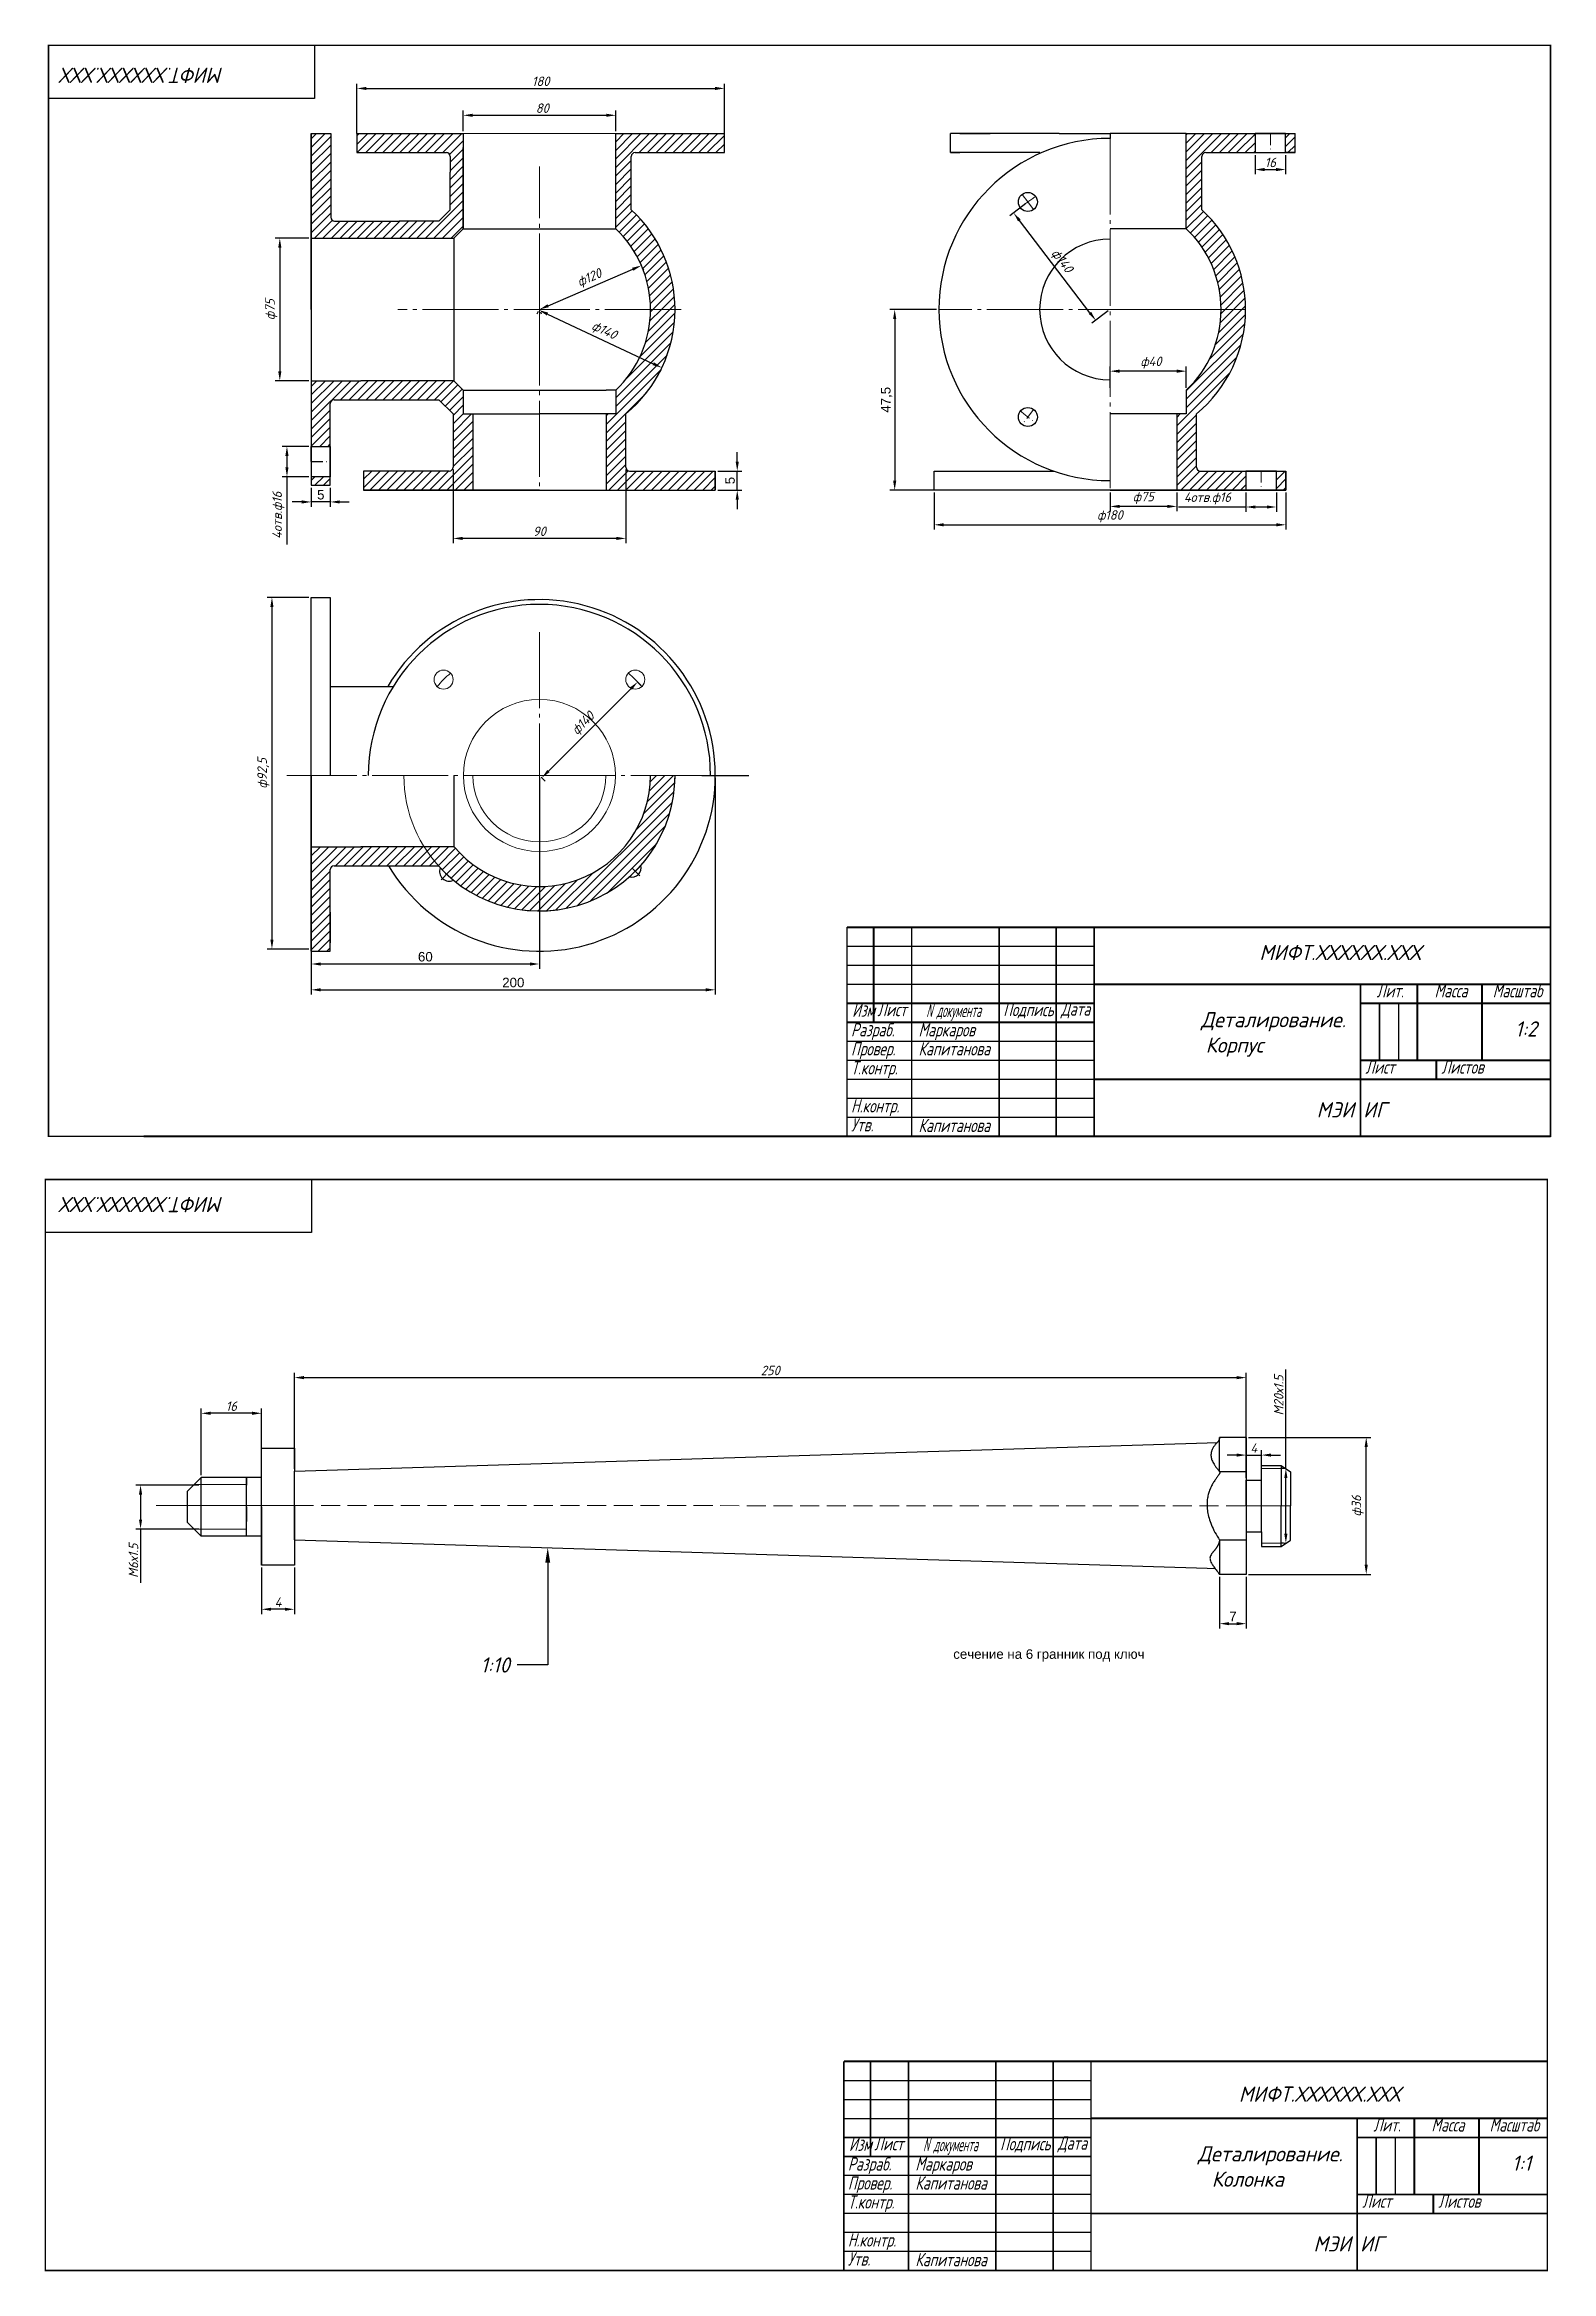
# Model space of a CAD drawing. Header units: millimetres. Extents: x 0 to 5546, y 0 to 4029.
# Drawn here: x 2860 to 3256, y 3384 to 3970 of the extents above; entities that cross this region are included whole.
import ezdxf
from ezdxf import colors
from ezdxf.entities.mleader import LeaderData, LeaderLine
from ezdxf.enums import TextEntityAlignment as Align
from ezdxf.math import Vec2, Vec3

# ---------------------------------------------------------------- set-up
doc = ezdxf.new("R2010")
doc.units = ezdxf.units.MM
for name, pattern in [('482 Границы районов', [5, 3, -1, 0, -1]), ('DASHDOT_axis', [24, 20, -1.5, 1, -1.5]), ('DASHED', [7, 5, -2, 0])]:
    doc.linetypes.add(name, pattern=pattern)
doc.layers.add('FORMAT', color=7, linetype='Continuous')
doc.layers.add('штриховка', color=7, linetype='Continuous')
doc.styles.add('GOST-2.304_Type-B_italic', font='GOST Common Italic.ttf')
doc.styles.add('simplex', font='simplex.shx', dxfattribs={"width": 0.7, "oblique": 15})
doc.styles.get("Standard").update_dxf_attribs({"font": 'arial.ttf'})
doc.dimstyles.new('ISO-25', dxfattribs={"dimtxt": 2.5, "dimasz": 2.5, "dimexe": 1.25, "dimexo": 0.625, "dimtad": 1, "dimtxsty": 'Standard', "dimcen": 2.5, "dimadec": 0, "dimazin": 0, "dimtfac": 1, "dimtmove": 0, "dimatfit": 3, "dimfxl": 1, "dimarcsym": 0})
pattern_1 = [(45, (1936.5493, 1941.3228), (-1.122532, 1.122532), [])]

msp = doc.modelspace()

# ---------------------------------------------------------------- texts
at = {"layer": 'FORMAT', "style": 'simplex', "oblique": 15}
for s, width, p in [('Лит.', 0.7, (3213.506, 3719.026)), ('Масса', 0.7, (3229.506, 3719.026)), ('Масштаб', 0.7, (3247.006, 3719.026)), ('N документа', 0.5, (3098.695, 3713.828)), ('Подпись', 0.7, (3118.387, 3714.078)), ('Дата', 0.7, (3130.78, 3714.226)), ('Лит.', 0.7, (3212.675, 3420.707)), ('Масса', 0.7, (3228.675, 3420.707)), ('Масштаб', 0.7, (3246.175, 3420.707)), ('N документа', 0.5, (3097.864, 3415.509)), ('Подпись', 0.7, (3117.556, 3415.759)), ('Дата', 0.7, (3129.949, 3415.907))]:
    msp.add_text(s, height=3.5, dxfattribs=dict(at, width=width)).set_placement(p, align=Align.CENTER)
at = {"layer": 'FORMAT', "style": 'simplex', "oblique": 15, "width": 0.7}
for s, p in [('Изм', (3072.021, 3713.916)), ('Лист', (3078.653, 3714.078)), ('Разраб.', (3071.727, 3708.755)), ('Маркаров', (3089.473, 3708.755)), ('Провер.', (3071.727, 3703.755)), ('Т.контр.', (3071.727, 3698.755)), ('Капитанова', (3089.473, 3703.755)), ('Лист', (3206.994, 3698.961)), ('Листов', (3226.994, 3698.961)), ('Н.контр.', (3071.727, 3688.755)), ('Утв.', (3071.727, 3683.755)), ('Капитанова', (3089.473, 3683.593)), ('Изм', (3071.19, 3415.598)), ('Лист', (3077.822, 3415.759)), ('Разраб.', (3070.896, 3410.436)), ('Маркаров', (3088.642, 3410.436)), ('Провер.', (3070.896, 3405.436)), ('Т.контр.', (3070.896, 3400.436)), ('Капитанова', (3088.642, 3405.436)), ('Лист', (3206.163, 3400.643)), ('Листов', (3226.163, 3400.643)), ('Н.контр.', (3070.896, 3390.436)), ('Утв.', (3070.896, 3385.436)), ('Капитанова', (3088.642, 3385.274))]:
    msp.add_text(s, height=3.5, dxfattribs=at).set_placement(p)
at = {"layer": 'FORMAT', "linetype": 'DASHDOT_axis', "char_height": 2.5, "attachment_point": 1, "rotation": 180, "style": 'GOST-2.304_Type-B_italic'}
for insert in [(2937.078, 3959.572), (2937.065, 3662.535)]:
    msp.add_mtext_dynamic_manual_height_columns('            {\\H1.6x;     МИФТ.ХХХХХХ.ХХХ                                                                                        }', width=70, gutter_width=12.5, heights=[0], dxfattribs=dict(at, insert=insert))
at = {"layer": 'FORMAT', "linetype": 'DASHDOT_axis', "char_height": 2.5, "attachment_point": 1, "style": 'GOST-2.304_Type-B_italic'}
for s, width, insert in [('            {\\H1.6x;     МИФТ.ХХХХХХ.ХХХ                                                                                        }', 70, (3148.767, 3732.825)), ('            {\\H1.6x;    Деталирование. \\P            Корпус                                                                                             }', 70, (3135.853, 3715.17)), ('   {\\H1.6x;  1:2}', 18, (3236.94, 3712.724)), ('                    \\P           {\\H1.6x;            МЭИ ИГ}', 50, (3194.171, 3695.642)), ('            {\\H1.6x;     МИФТ.ХХХХХХ.ХХХ                                                                                        }', 70, (3143.368, 3432.547)), ('            {\\H1.6x;    Деталирование. \\P             Колонка                                                                                           }', 70, (3135.022, 3416.852)), ('   {\\H1.6x;  1:1}', 18, (3236.109, 3414.405)), ('                    \\P           {\\H1.6x;            МЭИ ИГ}', 50, (3193.339, 3397.324))]:
    msp.add_mtext_dynamic_manual_height_columns(s, width=width, gutter_width=12.5, heights=[0], dxfattribs=dict(at, insert=insert))
at = {"layer": 'штриховка', "linetype": 'ByBlock', "lineweight": -2, "insert": (3098.604, 3547.55), "char_height": 2.5, "attachment_point": 1}
msp.add_mtext_dynamic_manual_height_columns('сечение на 6 гранник под ключ', width=92.48747, gutter_width=12.5, heights=[0], dxfattribs=at)

# ---------------------------------------------------------------- blocks, each defined once
blk = doc.blocks.new('*D3')
at = {"color": 0, "linetype": 'ByBlock', "lineweight": -2, "transparency": 16777216}
for p, q in [((2927.28, 3849.35), (2924.78, 3849.35)), ((2929.78, 3853.1), (2929.78, 3848.1)), ((2934.78, 3849.35), (2929.78, 3849.35)), ((2934.78, 3853.1), (2934.78, 3848.1)), ((2937.28, 3849.35), (2939.78, 3849.35))]:
    blk.add_line(p, q, dxfattribs=at)
at = {"color": 0, "linetype": 'ByBlock', "lineweight": 30, "transparency": 16777216}
for points in [[(2927.28, 3849.77), (2927.28, 3848.93), (2929.78, 3849.35)], [(2937.28, 3849.77), (2937.28, 3848.93), (2934.78, 3849.35)]]:
    blk.add_solid(points, dxfattribs=at)
at = {"layer": 'Defpoints', "color": 0, "linetype": 'ByBlock', "lineweight": 30}
for p in [(2929.78, 3853.72), (2929.78, 3849.35), (2934.78, 3853.72)]:
    blk.add_point(p, dxfattribs=at)
at = {"color": 0, "linetype": 'ByBlock', "lineweight": 0, "transparency": 16777216, "insert": (2932.28, 3851.24), "char_height": 2.5, "attachment_point": 5}
blk.add_mtext('5', dxfattribs=at)
blk = doc.blocks.new('*D4')
at = {"color": 0, "linetype": 'ByBlock', "lineweight": -2, "transparency": 16777216}
for p, q in [((2929.16, 3863.97), (2922.14, 3863.97)), ((2923.39, 3861.47), (2923.39, 3858.47)), ((2929.16, 3855.97), (2922.14, 3855.97)), ((2923.39, 3855.97), (2923.39, 3838.19))]:
    blk.add_line(p, q, dxfattribs=at)
at = {"color": 0, "linetype": 'ByBlock', "lineweight": 30, "transparency": 16777216}
for points in [[(2922.97, 3861.47), (2923.8, 3861.47), (2923.39, 3863.97)], [(2922.97, 3858.47), (2923.8, 3858.47), (2923.39, 3855.97)]]:
    blk.add_solid(points, dxfattribs=at)
at = {"layer": 'Defpoints', "color": 0, "linetype": 'ByBlock', "lineweight": 30}
for p in [(2929.78, 3863.97), (2923.39, 3855.97), (2929.78, 3855.97)]:
    blk.add_point(p, dxfattribs=at)
at = {"color": 0, "linetype": 'ByBlock', "lineweight": 0, "transparency": 16777216, "insert": (2921.14, 3845.83), "char_height": 2.5, "width": 13.3791, "attachment_point": 5, "rotation": 90, "style": 'GOST-2.304_Type-B_italic'}
blk.add_mtext('4отв.ф16  ', dxfattribs=at)
blk = doc.blocks.new('*D5')
at = {"color": 0, "linetype": 'ByBlock', "lineweight": -2, "transparency": 16777216}
for p, q in [((2929.16, 3918.72), (2920.26, 3918.72)), ((2921.51, 3916.22), (2921.51, 3883.72)), ((2929.16, 3881.22), (2920.26, 3881.22))]:
    blk.add_line(p, q, dxfattribs=at)
at = {"color": 0, "linetype": 'ByBlock', "lineweight": 30, "transparency": 16777216}
for points in [[(2921.09, 3916.22), (2921.93, 3916.22), (2921.51, 3918.72)], [(2921.09, 3883.72), (2921.93, 3883.72), (2921.51, 3881.22)]]:
    blk.add_solid(points, dxfattribs=at)
at = {"layer": 'Defpoints', "color": 0, "linetype": 'ByBlock', "lineweight": 30}
for p in [(2929.78, 3918.72), (2921.51, 3881.22), (2929.78, 3881.22)]:
    blk.add_point(p, dxfattribs=at)
at = {"color": 0, "linetype": 'ByBlock', "lineweight": 0, "transparency": 16777216, "insert": (2919.26, 3899.97), "char_height": 2.5, "attachment_point": 5, "rotation": 90, "style": 'GOST-2.304_Type-B_italic'}
blk.add_mtext('ф75', dxfattribs=at)
blk = doc.blocks.new('*D6')
at = {"color": 0, "linetype": 'ByBlock', "lineweight": -2, "transparency": 16777216}
for p, q in [((3041.8, 3859.97), (3041.8, 3862.47)), ((3036.66, 3857.47), (3043.05, 3857.47)), ((3041.8, 3852.47), (3041.8, 3857.47)), ((3036.66, 3852.47), (3043.05, 3852.47)), ((3041.8, 3849.97), (3041.8, 3847.47))]:
    blk.add_line(p, q, dxfattribs=at)
at = {"color": 0, "linetype": 'ByBlock', "lineweight": 30, "transparency": 16777216}
for points in [[(3041.39, 3859.97), (3042.22, 3859.97), (3041.8, 3857.47)], [(3041.39, 3849.97), (3042.22, 3849.97), (3041.8, 3852.47)]]:
    blk.add_solid(points, dxfattribs=at)
at = {"layer": 'Defpoints', "color": 0, "linetype": 'ByBlock', "lineweight": 30}
for p in [(3036.03, 3857.47), (3041.8, 3857.47), (3036.03, 3852.47)]:
    blk.add_point(p, dxfattribs=at)
at = {"color": 0, "linetype": 'ByBlock', "lineweight": 0, "transparency": 16777216, "insert": (3039.91, 3854.97), "char_height": 2.5, "attachment_point": 5, "rotation": 90}
blk.add_mtext('5', dxfattribs=at)
blk = doc.blocks.new('*D7')
at = {"color": 0, "linetype": 'ByBlock', "lineweight": -2, "transparency": 16777216}
for p, q in [((3093.58, 3851.85), (3093.58, 3842.09)), ((3186.08, 3851.85), (3186.08, 3842.09)), ((3096.08, 3843.34), (3183.58, 3843.34))]:
    blk.add_line(p, q, dxfattribs=at)
at = {"color": 0, "linetype": 'ByBlock', "lineweight": 30, "transparency": 16777216}
for points in [[(3096.08, 3843.75), (3096.08, 3842.92), (3093.58, 3843.34)], [(3183.58, 3843.75), (3183.58, 3842.92), (3186.08, 3843.34)]]:
    blk.add_solid(points, dxfattribs=at)
at = {"layer": 'Defpoints', "color": 0, "linetype": 'ByBlock', "lineweight": 30}
for p in [(3093.58, 3852.47), (3186.08, 3852.47), (3186.08, 3843.34)]:
    blk.add_point(p, dxfattribs=at)
at = {"color": 0, "linetype": 'ByBlock', "lineweight": 0, "transparency": 16777216, "insert": (3139.83, 3845.59), "char_height": 2.5, "attachment_point": 5, "style": 'GOST-2.304_Type-B_italic'}
blk.add_mtext('ф180', dxfattribs=at)
blk = doc.blocks.new('*D8')
at = {"color": 0, "linetype": 'ByBlock', "lineweight": -2, "transparency": 16777216}
for p, q in [((3139.83, 3851.85), (3139.83, 3846.92)), ((3157.39, 3851.85), (3157.39, 3846.92)), ((3154.89, 3848.17), (3142.33, 3848.17))]:
    blk.add_line(p, q, dxfattribs=at)
at = {"color": 0, "linetype": 'ByBlock', "lineweight": 30, "transparency": 16777216}
for points in [[(3142.33, 3848.59), (3142.33, 3847.76), (3139.83, 3848.17)], [(3154.89, 3848.59), (3154.89, 3847.76), (3157.39, 3848.17)]]:
    blk.add_solid(points, dxfattribs=at)
at = {"layer": 'Defpoints', "color": 0, "linetype": 'ByBlock', "lineweight": 30}
for p in [(3139.83, 3852.47), (3157.39, 3852.47), (3139.83, 3848.17)]:
    blk.add_point(p, dxfattribs=at)
at = {"color": 0, "linetype": 'ByBlock', "lineweight": 0, "transparency": 16777216, "insert": (3148.61, 3850.42), "char_height": 2.5, "attachment_point": 5, "style": 'GOST-2.304_Type-B_italic'}
blk.add_mtext('ф75', dxfattribs=at)
blk = doc.blocks.new('*D9')
at = {"color": 0, "linetype": 'ByBlock', "lineweight": -2, "transparency": 16777216}
for p, q in [((3175.58, 3851.85), (3175.58, 3846.77)), ((3183.58, 3851.85), (3183.58, 3846.77)), ((3175.58, 3848.02), (3157.8, 3848.02)), ((3181.08, 3848.02), (3178.08, 3848.02))]:
    blk.add_line(p, q, dxfattribs=at)
at = {"color": 0, "linetype": 'ByBlock', "lineweight": 30, "transparency": 16777216}
for points in [[(3178.08, 3848.43), (3178.08, 3847.6), (3175.58, 3848.02)], [(3181.08, 3848.43), (3181.08, 3847.6), (3183.58, 3848.02)]]:
    blk.add_solid(points, dxfattribs=at)
at = {"layer": 'Defpoints', "color": 0, "linetype": 'ByBlock', "lineweight": 30}
for p in [(3175.58, 3852.47), (3183.58, 3852.47), (3175.58, 3848.02)]:
    blk.add_point(p, dxfattribs=at)
at = {"color": 0, "linetype": 'ByBlock', "lineweight": 0, "transparency": 16777216, "insert": (3165.44, 3850.27), "char_height": 2.5, "attachment_point": 5, "style": 'GOST-2.304_Type-B_italic'}
blk.add_mtext('4отв.ф16   ', dxfattribs=at)
blk = doc.blocks.new('*D10')
at = {"color": 0, "linetype": 'ByBlock', "lineweight": -2, "transparency": 16777216}
for p, q in [((3094.21, 3899.97), (3081.96, 3899.97)), ((3083.21, 3897.47), (3083.21, 3854.97)), ((3094.21, 3852.47), (3081.96, 3852.47))]:
    blk.add_line(p, q, dxfattribs=at)
at = {"color": 0, "linetype": 'ByBlock', "lineweight": 30, "transparency": 16777216}
for points in [[(3082.79, 3897.47), (3083.63, 3897.47), (3083.21, 3899.97)], [(3082.79, 3854.97), (3083.63, 3854.97), (3083.21, 3852.47)]]:
    blk.add_solid(points, dxfattribs=at)
at = {"layer": 'Defpoints', "color": 0, "linetype": 'ByBlock', "lineweight": 30}
for p in [(3094.83, 3899.97), (3083.21, 3852.47), (3094.83, 3852.47)]:
    blk.add_point(p, dxfattribs=at)
at = {"color": 0, "linetype": 'ByBlock', "lineweight": 0, "transparency": 16777216, "insert": (3081.09, 3876.22), "char_height": 2.5, "attachment_point": 5, "rotation": 90}
blk.add_mtext('47,5', dxfattribs=at)
blk = doc.blocks.new('*D11')
at = {"color": 0, "linetype": 'ByBlock', "lineweight": -2, "transparency": 16777216}
for p, q in [((2929.16, 3824.24), (2918.19, 3824.24)), ((2919.44, 3821.74), (2919.44, 3734.24)), ((2929.16, 3731.74), (2918.19, 3731.74))]:
    blk.add_line(p, q, dxfattribs=at)
at = {"color": 0, "linetype": 'ByBlock', "lineweight": 30, "transparency": 16777216}
for points in [[(2919.02, 3821.74), (2919.85, 3821.74), (2919.44, 3824.24)], [(2919.02, 3734.24), (2919.85, 3734.24), (2919.44, 3731.74)]]:
    blk.add_solid(points, dxfattribs=at)
at = {"layer": 'Defpoints', "color": 0, "linetype": 'ByBlock', "lineweight": 30}
for p in [(2929.78, 3824.24), (2919.44, 3731.74), (2929.78, 3731.74)]:
    blk.add_point(p, dxfattribs=at)
at = {"color": 0, "linetype": 'ByBlock', "lineweight": 0, "transparency": 16777216, "insert": (2917.19, 3777.99), "char_height": 2.5, "attachment_point": 5, "rotation": 90, "style": 'GOST-2.304_Type-B_italic'}
blk.add_mtext('ф92,5', dxfattribs=at)
blk = doc.blocks.new('*D12')
at = {"color": 0, "linetype": 'ByBlock', "lineweight": -2, "transparency": 16777216}
for p, q in [((2929.78, 3776.78), (2929.78, 3719.77)), ((3036.03, 3776.78), (3036.03, 3719.77)), ((2932.28, 3721.02), (3033.53, 3721.02))]:
    blk.add_line(p, q, dxfattribs=at)
at = {"color": 0, "linetype": 'ByBlock', "lineweight": 30, "transparency": 16777216}
for points in [[(2932.28, 3721.44), (2932.28, 3720.61), (2929.78, 3721.02)], [(3033.53, 3721.44), (3033.53, 3720.61), (3036.03, 3721.02)]]:
    blk.add_solid(points, dxfattribs=at)
at = {"layer": 'Defpoints', "color": 0, "linetype": 'ByBlock', "lineweight": 30}
for p in [(2929.78, 3777.41), (3036.03, 3777.41), (3036.03, 3721.02)]:
    blk.add_point(p, dxfattribs=at)
at = {"color": 0, "linetype": 'ByBlock', "lineweight": 0, "transparency": 16777216, "insert": (2982.91, 3722.92), "char_height": 2.5, "attachment_point": 5}
blk.add_mtext('200', dxfattribs=at)
blk = doc.blocks.new('*D13')
at = {"color": 0, "linetype": 'ByBlock', "lineweight": -2, "transparency": 16777216}
for p, q in [((2929.78, 3776.78), (2929.78, 3726.56)), ((2989.78, 3776.78), (2989.78, 3726.56)), ((2987.28, 3727.81), (2932.28, 3727.81))]:
    blk.add_line(p, q, dxfattribs=at)
at = {"color": 0, "linetype": 'ByBlock', "lineweight": 30, "transparency": 16777216}
for points in [[(2932.28, 3728.23), (2932.28, 3727.39), (2929.78, 3727.81)], [(2987.28, 3728.23), (2987.28, 3727.39), (2989.78, 3727.81)]]:
    blk.add_solid(points, dxfattribs=at)
at = {"layer": 'Defpoints', "color": 0, "linetype": 'ByBlock', "lineweight": 30}
for p in [(2929.78, 3777.41), (2989.78, 3777.41), (2929.78, 3727.81)]:
    blk.add_point(p, dxfattribs=at)
at = {"color": 0, "linetype": 'ByBlock', "lineweight": 0, "transparency": 16777216, "insert": (2959.78, 3729.71), "char_height": 2.5, "attachment_point": 5}
blk.add_mtext('60', dxfattribs=at)
blk = doc.blocks.new('*D14')
at = {"color": 0, "linetype": 'ByBlock', "lineweight": -2, "transparency": 16777216}
for p, q in [((2925.34, 3595.01), (2925.34, 3620.26)), ((3175.65, 3595.01), (3175.65, 3620.26)), ((2927.84, 3619.01), (3173.15, 3619.01))]:
    blk.add_line(p, q, dxfattribs=at)
for points in [[(2927.84, 3619.43), (2927.84, 3618.59), (2925.34, 3619.01)], [(3173.15, 3619.43), (3173.15, 3618.59), (3175.65, 3619.01)]]:
    blk.add_solid(points, dxfattribs=at)
at = {"layer": 'Defpoints', "color": 0, "linetype": 'ByBlock', "lineweight": -2}
for p in [(3175.65, 3619.01), (2925.34, 3594.39), (3175.65, 3594.39)]:
    blk.add_point(p, dxfattribs=at)
at = {"color": 0, "linetype": 'ByBlock', "lineweight": 0, "transparency": 16777216, "insert": (3050.5, 3620.89), "char_height": 2.5, "attachment_point": 5, "style": 'GOST-2.304_Type-B_italic'}
blk.add_mtext('250 ', dxfattribs=at)
blk = doc.blocks.new('*D15')
at = {"color": 0, "linetype": 'ByBlock', "lineweight": -2, "transparency": 16777216}
for p, q in [((3176.27, 3603.27), (3208.46, 3603.27)), ((3207.21, 3569.77), (3207.21, 3600.77)), ((3176.27, 3567.27), (3208.46, 3567.27))]:
    blk.add_line(p, q, dxfattribs=at)
for points in [[(3206.79, 3600.77), (3207.63, 3600.77), (3207.21, 3603.27)], [(3206.79, 3569.77), (3207.63, 3569.77), (3207.21, 3567.27)]]:
    blk.add_solid(points, dxfattribs=at)
at = {"layer": 'Defpoints', "color": 0, "linetype": 'ByBlock', "lineweight": -2}
for p in [(3175.65, 3603.27), (3207.21, 3603.27), (3175.65, 3567.27)]:
    blk.add_point(p, dxfattribs=at)
at = {"color": 0, "linetype": 'ByBlock', "lineweight": 0, "transparency": 16777216, "insert": (3204.96, 3585.27), "char_height": 2.5, "attachment_point": 5, "rotation": 90, "style": 'GOST-2.304_Type-B_italic'}
blk.add_mtext('ф36', dxfattribs=at)
blk = doc.blocks.new('*D16')
at = {"color": 0, "linetype": 'DASHDOT_axis', "lineweight": -2, "transparency": 16777216}
for p, q in [((3168.65, 3566.64), (3168.65, 3553.04)), ((3175.65, 3566.64), (3175.65, 3553.04)), ((3171.15, 3554.29), (3173.15, 3554.29))]:
    blk.add_line(p, q, dxfattribs=at)
for points in [[(3171.15, 3554.71), (3171.15, 3553.88), (3168.65, 3554.29)], [(3173.15, 3554.71), (3173.15, 3553.88), (3175.65, 3554.29)]]:
    blk.add_solid(points, dxfattribs=at)
at = {"layer": 'Defpoints', "color": 0, "linetype": 'DASHDOT_axis', "lineweight": -2}
for p in [(3168.65, 3567.27), (3175.65, 3567.27), (3175.65, 3554.29)]:
    blk.add_point(p, dxfattribs=at)
at = {"color": 0, "linetype": 'DASHDOT_axis', "lineweight": 0, "transparency": 16777216, "insert": (3172.15, 3556.17), "char_height": 2.5, "attachment_point": 5}
blk.add_mtext('7', dxfattribs=at)
blk = doc.blocks.new('*D20')
at = {"color": 0, "linetype": 'ByBlock', "lineweight": -2, "transparency": 16777216}
for p, q in [((2969.73, 3946.85), (2969.73, 3952.3)), ((2972.23, 3951.05), (3007.34, 3951.05)), ((3009.84, 3946.85), (3009.84, 3952.3))]:
    blk.add_line(p, q, dxfattribs=at)
at = {"color": 0, "linetype": 'ByBlock', "lineweight": 30, "transparency": 16777216}
for points in [[(2972.23, 3951.47), (2972.23, 3950.64), (2969.73, 3951.05)], [(3007.34, 3951.47), (3007.34, 3950.64), (3009.84, 3951.05)]]:
    blk.add_solid(points, dxfattribs=at)
at = {"layer": 'Defpoints', "color": 0, "linetype": 'ByBlock', "lineweight": 30}
for p in [(3009.84, 3951.05), (2969.73, 3946.22), (3009.84, 3946.22)]:
    blk.add_point(p, dxfattribs=at)
at = {"color": 0, "linetype": 'ByBlock', "lineweight": 0, "transparency": 16777216, "insert": (2989.78, 3952.93), "char_height": 2.5, "width": 7.3163, "attachment_point": 5, "style": 'GOST-2.304_Type-B_italic'}
blk.add_mtext(' 80', dxfattribs=at)
blk = doc.blocks.new('*D21')
at = {"color": 0, "linetype": 'ByBlock', "lineweight": -2, "transparency": 16777216}
for p, q in [((2941.8, 3946.3), (2941.8, 3959.37)), ((2944.3, 3958.12), (3035.95, 3958.12)), ((3038.45, 3946.3), (3038.45, 3959.37))]:
    blk.add_line(p, q, dxfattribs=at)
at = {"color": 0, "linetype": 'ByBlock', "lineweight": 30, "transparency": 16777216}
for points in [[(2944.3, 3958.54), (2944.3, 3957.7), (2941.8, 3958.12)], [(3035.95, 3958.54), (3035.95, 3957.7), (3038.45, 3958.12)]]:
    blk.add_solid(points, dxfattribs=at)
at = {"layer": 'Defpoints', "color": 0, "linetype": 'ByBlock', "lineweight": 30}
for p in [(3038.45, 3958.12), (2941.8, 3945.67), (3038.45, 3945.67)]:
    blk.add_point(p, dxfattribs=at)
at = {"color": 0, "linetype": 'ByBlock', "lineweight": 0, "transparency": 16777216, "insert": (2990.12, 3960), "char_height": 2.5, "attachment_point": 5, "style": 'GOST-2.304_Type-B_italic'}
blk.add_mtext('180', dxfattribs=at)
blk = doc.blocks.new('*D22')
at = {"color": 0, "linetype": 'ByBlock', "lineweight": -2, "transparency": 16777216}
for p, q in [((2992.08, 3900.96), (3014.32, 3910.56)), ((3016.86, 3910.97), (3017.11, 3910.4)), ((2990.03, 3899.4), (2990.28, 3898.83))]:
    blk.add_line(p, q, dxfattribs=at)
at = {"color": 0, "linetype": 'ByBlock', "lineweight": 30, "transparency": 16777216}
for points in [[(3014.15, 3910.94), (3014.48, 3910.17), (3016.62, 3911.55)], [(2991.91, 3901.35), (2992.24, 3900.58), (2989.78, 3899.97)]]:
    blk.add_solid(points, dxfattribs=at)
at = {"layer": 'Defpoints', "color": 0, "linetype": 'ByBlock', "lineweight": 30}
for p in [(3016.62, 3911.55), (3016.62, 3911.55), (2989.78, 3899.97)]:
    blk.add_point(p, dxfattribs=at)
at = {"color": 0, "linetype": 'ByBlock', "lineweight": 0, "transparency": 16777216, "insert": (3002.31, 3907.83), "char_height": 2.5, "attachment_point": 5, "rotation": 23.32811, "style": 'GOST-2.304_Type-B_italic'}
blk.add_mtext(' ф120', dxfattribs=at)
blk = doc.blocks.new('*D23')
at = {"color": 0, "linetype": 'ByBlock', "lineweight": -2, "transparency": 16777216}
for p, q in [((2989.44, 3899.41), (2989.11, 3898.7)), ((2991.9, 3898.77), (3019.71, 3885.72)), ((3021.78, 3884.23), (3021.44, 3883.52))]:
    blk.add_line(p, q, dxfattribs=at)
at = {"color": 0, "linetype": 'ByBlock', "lineweight": 30, "transparency": 16777216}
for points in [[(2992.08, 3899.15), (2991.73, 3898.39), (2989.64, 3899.83)], [(3019.89, 3886.09), (3019.54, 3885.34), (3021.98, 3884.65)]]:
    blk.add_solid(points, dxfattribs=at)
at = {"layer": 'Defpoints', "color": 0, "linetype": 'ByBlock', "lineweight": 30}
for p in [(2989.71, 3899.97), (3021.98, 3884.65), (3022.04, 3884.79)]:
    blk.add_point(p, dxfattribs=at)
at = {"color": 0, "linetype": 'ByBlock', "lineweight": 0, "transparency": 16777216, "insert": (3006.76, 3894.28), "char_height": 2.5, "attachment_point": 5, "rotation": 334.85235, "style": 'GOST-2.304_Type-B_italic'}
blk.add_mtext('ф140', dxfattribs=at)
blk = doc.blocks.new('*D24')
at = {"color": 0, "linetype": 'ByBlock', "lineweight": -2, "transparency": 16777216}
for p, q in [((2967.06, 3857.85), (2967.06, 3838.51)), ((3012.51, 3857.85), (3012.51, 3838.51)), ((3010.01, 3839.76), (2969.56, 3839.76))]:
    blk.add_line(p, q, dxfattribs=at)
at = {"color": 0, "linetype": 'ByBlock', "lineweight": 30, "transparency": 16777216}
for points in [[(2969.56, 3840.17), (2969.56, 3839.34), (2967.06, 3839.76)], [(3010.01, 3840.17), (3010.01, 3839.34), (3012.51, 3839.76)]]:
    blk.add_solid(points, dxfattribs=at)
at = {"layer": 'Defpoints', "color": 0, "linetype": 'ByBlock', "lineweight": 30}
for p in [(2967.06, 3858.47), (3012.51, 3858.47), (2967.06, 3839.76)]:
    blk.add_point(p, dxfattribs=at)
at = {"color": 0, "linetype": 'ByBlock', "lineweight": 0, "transparency": 16777216, "insert": (2989.78, 3841.63), "char_height": 2.5, "width": 3.4744, "attachment_point": 5, "style": 'GOST-2.304_Type-B_italic'}
blk.add_mtext('90', dxfattribs=at)
blk = doc.blocks.new('*D25')
at = {"color": 0, "linetype": 'ByBlock', "lineweight": -2, "transparency": 16777216}
for p, q in [((3117.73, 3927.88), (3113.48, 3924.63)), ((3134.56, 3899.09), (3115.99, 3923.4)), ((3139.33, 3899.6), (3135.08, 3896.35))]:
    blk.add_line(p, q, dxfattribs=at)
at = {"color": 0, "linetype": 'ByBlock', "lineweight": 30, "transparency": 16777216}
for points in [[(3116.32, 3923.66), (3115.66, 3923.15), (3114.48, 3925.39)], [(3134.89, 3899.35), (3134.23, 3898.84), (3136.08, 3897.11)]]:
    blk.add_solid(points, dxfattribs=at)
at = {"layer": 'Defpoints', "color": 0, "linetype": 'ByBlock', "lineweight": 30}
for p in [(3114.48, 3925.39), (3118.23, 3928.26), (3139.83, 3899.97)]:
    blk.add_point(p, dxfattribs=at)
at = {"color": 0, "linetype": 'ByBlock', "lineweight": 0, "transparency": 16777216, "insert": (3127.06, 3912.62), "char_height": 2.5, "attachment_point": 5, "rotation": 307.36938, "style": 'GOST-2.304_Type-B_italic'}
blk.add_mtext('ф140', dxfattribs=at)
blk = doc.blocks.new('*D26')
at = {"color": 0, "linetype": 'ByBlock', "lineweight": -2, "transparency": 16777216}
for p, q in [((3139.83, 3879.35), (3139.83, 3885)), ((3157.39, 3883.75), (3142.33, 3883.75)), ((3159.89, 3879.35), (3159.89, 3885))]:
    blk.add_line(p, q, dxfattribs=at)
at = {"color": 0, "linetype": 'ByBlock', "lineweight": 30, "transparency": 16777216}
for points in [[(3142.33, 3884.17), (3142.33, 3883.33), (3139.83, 3883.75)], [(3157.39, 3884.17), (3157.39, 3883.33), (3159.89, 3883.75)]]:
    blk.add_solid(points, dxfattribs=at)
at = {"layer": 'Defpoints', "color": 0, "linetype": 'ByBlock', "lineweight": 30}
for p in [(3139.83, 3883.75), (3139.83, 3878.72), (3159.89, 3878.72)]:
    blk.add_point(p, dxfattribs=at)
at = {"color": 0, "linetype": 'ByBlock', "lineweight": 0, "transparency": 16777216, "insert": (3149.86, 3886), "char_height": 2.5, "attachment_point": 5, "style": 'GOST-2.304_Type-B_italic'}
blk.add_mtext(' ф40', dxfattribs=at)
blk = doc.blocks.new('*D27')
at = {"color": 0, "linetype": 'ByBlock', "lineweight": -2, "transparency": 16777216}
for p, q in [((3178, 3940.6), (3178, 3935.53)), ((3180.5, 3936.78), (3183.5, 3936.78)), ((3186, 3940.6), (3186, 3935.53))]:
    blk.add_line(p, q, dxfattribs=at)
at = {"color": 0, "linetype": 'ByBlock', "lineweight": 30, "transparency": 16777216}
for points in [[(3180.5, 3937.2), (3180.5, 3936.36), (3178, 3936.78)], [(3183.5, 3937.2), (3183.5, 3936.36), (3186, 3936.78)]]:
    blk.add_solid(points, dxfattribs=at)
at = {"layer": 'Defpoints', "color": 0, "linetype": 'ByBlock', "lineweight": 30}
for p in [(3178, 3941.22), (3186, 3941.22), (3186, 3936.78)]:
    blk.add_point(p, dxfattribs=at)
at = {"color": 0, "linetype": 'ByBlock', "lineweight": 0, "transparency": 16777216, "insert": (3182, 3938.66), "char_height": 2.5, "attachment_point": 5, "style": 'GOST-2.304_Type-B_italic'}
blk.add_mtext('16', dxfattribs=at)
blk = doc.blocks.new('*D28')
at = {"color": 0, "linetype": 'ByBlock', "lineweight": -2, "transparency": 16777216}
for p, q in [((3015.43, 3802.17), (3016.49, 3801.12)), ((3013.84, 3800.23), (2992.16, 3778.56)), ((2990.23, 3776.96), (2991.28, 3775.91))]:
    blk.add_line(p, q, dxfattribs=at)
at = {"color": 0, "linetype": 'ByBlock', "lineweight": 30, "transparency": 16777216}
for points in [[(3013.54, 3800.53), (3014.13, 3799.94), (3015.61, 3802)], [(2991.87, 3778.86), (2992.46, 3778.27), (2990.4, 3776.79)]]:
    blk.add_solid(points, dxfattribs=at)
at = {"layer": 'Defpoints', "color": 0, "linetype": 'ByBlock', "lineweight": 30}
for p in [(3014.99, 3802.62), (2989.78, 3777.41), (2990.4, 3776.79)]:
    blk.add_point(p, dxfattribs=at)
at = {"color": 0, "linetype": 'ByBlock', "lineweight": 0, "transparency": 16777216, "insert": (3001.41, 3790.99), "char_height": 2.5, "attachment_point": 5, "rotation": 45, "style": 'GOST-2.304_Type-B_italic'}
blk.add_mtext('ф140', dxfattribs=at)
blk = doc.blocks.new('*D31')
at = {"color": 0, "linetype": 'ByBlock', "lineweight": -2, "transparency": 16777216}
for p, q in [((2916.73, 3569.03), (2916.73, 3556.83)), ((2925.34, 3569.03), (2925.34, 3556.83)), ((2922.84, 3558.08), (2919.23, 3558.08))]:
    blk.add_line(p, q, dxfattribs=at)
for points in [[(2919.23, 3558.5), (2919.23, 3557.66), (2916.73, 3558.08)], [(2922.84, 3558.5), (2922.84, 3557.66), (2925.34, 3558.08)]]:
    blk.add_solid(points, dxfattribs=at)
at = {"layer": 'Defpoints', "color": 0, "linetype": 'ByBlock', "lineweight": -2}
for p in [(2916.73, 3569.66), (2925.34, 3569.66), (2916.73, 3558.08)]:
    blk.add_point(p, dxfattribs=at)
at = {"color": 0, "linetype": 'ByBlock', "lineweight": 0, "transparency": 16777216, "insert": (2921.04, 3559.95), "char_height": 2.5, "width": 5.6968, "attachment_point": 5, "style": 'GOST-2.304_Type-B_italic'}
blk.add_mtext('4', dxfattribs=at)
blk = doc.blocks.new('*D32')
at = {"color": 0, "linetype": 'ByBlock', "lineweight": -2, "transparency": 16777216}
for p, q in [((2900.19, 3590.75), (2883.64, 3590.75)), ((2884.89, 3588.25), (2884.89, 3581.69)), ((2900.19, 3579.19), (2883.64, 3579.19)), ((2884.89, 3579.19), (2884.89, 3565))]:
    blk.add_line(p, q, dxfattribs=at)
for points in [[(2884.47, 3588.25), (2885.31, 3588.25), (2884.89, 3590.75)], [(2884.47, 3581.69), (2885.31, 3581.69), (2884.89, 3579.19)]]:
    blk.add_solid(points, dxfattribs=at)
at = {"layer": 'Defpoints', "color": 0, "linetype": 'ByBlock', "lineweight": -2}
for p in [(2900.82, 3590.75), (2884.89, 3579.19), (2900.82, 3579.19)]:
    blk.add_point(p, dxfattribs=at)
at = {"color": 0, "linetype": 'ByBlock', "lineweight": 0, "transparency": 16777216, "insert": (2883.01, 3570.85), "char_height": 2.5, "attachment_point": 5, "rotation": 90, "style": 'GOST-2.304_Type-B_italic'}
blk.add_mtext('М6х1.5', dxfattribs=at)
blk = doc.blocks.new('*D45')
at = {"layer": 'Defpoints', "color": 0, "linetype": 'ByBlock', "lineweight": -2}
for p in [(3186.08, 3595.09), (3186.08, 3595.09), (3186.08, 3575.45)]:
    blk.add_point(p, dxfattribs=at)
at = {"layer": 'штриховка', "color": 0, "linetype": 'ByBlock', "lineweight": -2, "transparency": 16777216}
for p, q in [((3186.08, 3595.09), (3186.08, 3621.14)), ((3185.45, 3595.09), (3184.83, 3595.09)), ((3186.08, 3577.95), (3186.08, 3592.59)), ((3185.45, 3575.45), (3184.83, 3575.45))]:
    blk.add_line(p, q, dxfattribs=at)
for points in [[(3185.66, 3592.59), (3186.49, 3592.59), (3186.08, 3595.09)], [(3185.66, 3577.95), (3186.49, 3577.95), (3186.08, 3575.45)]]:
    blk.add_solid(points, dxfattribs=at)
at = {"layer": 'штриховка', "color": 0, "linetype": 'ByBlock', "lineweight": -2, "transparency": 16777216, "insert": (3184.2, 3614.36), "char_height": 2.5, "attachment_point": 5, "rotation": 90, "style": 'GOST-2.304_Type-B_italic'}
blk.add_mtext('М20х1.5', dxfattribs=at)
blk = doc.blocks.new('*D46')
at = {"layer": 'Defpoints', "color": 0, "linetype": 'ByBlock', "lineweight": -2}
for p in [(3179.65, 3598.64), (3175.65, 3592.07), (3179.65, 3592.07)]:
    blk.add_point(p, dxfattribs=at)
at = {"layer": 'штриховка', "color": 0, "linetype": 'ByBlock', "lineweight": -2, "transparency": 16777216}
for p, q in [((3173.15, 3598.64), (3170.65, 3598.64)), ((3175.65, 3592.69), (3175.65, 3599.89)), ((3175.65, 3598.64), (3179.65, 3598.64)), ((3179.65, 3592.69), (3179.65, 3599.89)), ((3182.15, 3598.64), (3184.65, 3598.64))]:
    blk.add_line(p, q, dxfattribs=at)
for points in [[(3173.15, 3599.05), (3173.15, 3598.22), (3175.65, 3598.64)], [(3182.15, 3599.05), (3182.15, 3598.22), (3179.65, 3598.64)]]:
    blk.add_solid(points, dxfattribs=at)
at = {"layer": 'штриховка', "color": 0, "linetype": 'ByBlock', "lineweight": -2, "transparency": 16777216, "insert": (3177.65, 3600.51), "char_height": 2.5, "attachment_point": 5, "style": 'GOST-2.304_Type-B_italic'}
blk.add_mtext('4', dxfattribs=at)
blk = doc.blocks.new('*D47')
at = {"layer": 'Defpoints', "color": 0, "linetype": 'ByBlock', "lineweight": -2}
for p in [(2900.82, 3609.63), (2900.82, 3592.75), (2916.73, 3592.75)]:
    blk.add_point(p, dxfattribs=at)
at = {"layer": 'штриховка', "color": 0, "linetype": 'ByBlock', "lineweight": -2, "transparency": 16777216}
for p, q in [((2900.82, 3593.37), (2900.82, 3610.88)), ((2914.23, 3609.63), (2903.32, 3609.63)), ((2916.73, 3593.37), (2916.73, 3610.88))]:
    blk.add_line(p, q, dxfattribs=at)
for points in [[(2903.32, 3610.05), (2903.32, 3609.21), (2900.82, 3609.63)], [(2914.23, 3610.05), (2914.23, 3609.21), (2916.73, 3609.63)]]:
    blk.add_solid(points, dxfattribs=at)
at = {"layer": 'штриховка', "color": 0, "linetype": 'ByBlock', "lineweight": -2, "transparency": 16777216, "insert": (2908.77, 3611.5), "char_height": 2.5, "attachment_point": 5, "style": 'GOST-2.304_Type-B_italic'}
blk.add_mtext('16', dxfattribs=at)

# ---------------------------------------------------------------- dimensions: what is measured, and where the dimension line sits
at = {"linetype": 'ByBlock', "lineweight": 0}
for base, p1, p2, text, picture, middle in [((3038.448, 3958.12), (2941.8, 3945.674), (3038.448, 3945.674), '180', '*D21', (2990.124, 3959.995)), ((3009.84, 3951.052), (2969.729, 3946.225), (3009.84, 3946.225), ' 80', '*D20', (2989.784, 3952.927)), ((3185.995, 3936.782), (3177.995, 3941.225), (3185.995, 3941.225), '16', '*D27', (3181.995, 3938.657)), ((3139.831, 3883.75), (3159.887, 3878.725), (3139.831, 3878.725), ' ф40', '*D26', (3149.859, 3886)), ((2967.06, 3839.758), (3012.508, 3858.475), (2967.06, 3858.475), '90', '*D24', (2989.784, 3841.633)), ((3186.081, 3843.338), (3093.581, 3852.475), (3186.081, 3852.475), 'ф180', '*D7', (3139.831, 3845.588)), ((3139.831, 3848.175), (3157.387, 3852.475), (3139.831, 3852.475), 'ф75', '*D8', (3148.609, 3850.425)), ((3175.581, 3848.016), (3183.581, 3852.475), (3175.581, 3852.475), '4отв.ф16   ', '*D9', (3165.439, 3850.266)), ((3175.649, 3619.011), (2925.342, 3594.386), (3175.649, 3594.386), '250 ', '*D14', (3050.495, 3620.886)), ((2916.73, 3558.079), (2925.342, 3569.656), (2916.73, 3569.656), '4', '*D31', (2921.036, 3559.954))]:
    dim = msp.add_linear_dim(base=base, p1=p1, p2=p2, text=text, dimstyle='ISO-25', override={"dimtxsty": 'GOST-2.304_Type-B_italic'}, dxfattribs=at)
    dim.commit()
    dim.dimension.update_dxf_attribs({"geometry": picture, "text_midpoint": middle})
for p1, p2, distance, text, picture, middle in [((3139.831, 3899.975), (3118.23, 3928.259), 4.724, 'ф140', '*D25', (3127.064, 3912.615)), ((2989.784, 3899.975), (3016.615, 3911.546), 0, ' ф120', '*D22', (3002.309, 3907.826)), ((2989.706, 3899.975), (3022.042, 3884.795), -0.157, 'ф140', '*D23', (3006.764, 3894.28)), ((3014.993, 3802.615), (2989.784, 3777.407), 0.867, 'ф140', '*D28', (3001.41, 3790.989))]:
    dim = msp.add_aligned_dim(p1=p1, p2=p2, distance=distance, text=text, dimstyle='ISO-25', override={"dimtxsty": 'GOST-2.304_Type-B_italic'}, dxfattribs=at)
    dim.commit()
    dim.dimension.update_dxf_attribs({"geometry": picture, "text_midpoint": middle})
dim = msp.add_linear_dim(base=(2921.51, 3881.225), p1=(2929.784, 3918.725), p2=(2929.784, 3881.225), angle=90, text='ф75', dimstyle='ISO-25', override={"dimtxsty": 'GOST-2.304_Type-B_italic'}, dxfattribs=at)
dim.commit()
dim.dimension.update_dxf_attribs({"geometry": '*D5', "text_midpoint": (2921.51, 3899.975), "dimtype": 160})
for base, p1, p2, picture, middle in [((3083.211, 3852.475), (3094.831, 3899.975), (3094.831, 3852.475), '*D10', (3081.089, 3876.225)), ((3041.803, 3857.475), (3036.034, 3852.475), (3036.034, 3857.475), '*D6', (3039.906, 3854.975))]:
    dim = msp.add_linear_dim(base=base, p1=p1, p2=p2, angle=90, dimstyle='ISO-25', dxfattribs=at)
    dim.commit()
    dim.dimension.update_dxf_attribs({"geometry": picture, "text_midpoint": middle})
for base, p1, p2, text, picture, middle in [((2923.385, 3855.975), (2929.784, 3863.975), (2929.784, 3855.975), '4отв.ф16  ', '*D4', (2921.135, 3845.833)), ((2919.437, 3731.745), (2929.784, 3824.245), (2929.784, 3731.745), 'ф<>', '*D11', (2917.187, 3777.995)), ((3207.209, 3603.267), (3175.649, 3567.267), (3175.649, 3603.267), 'ф<>', '*D15', (3204.959, 3585.267)), ((2884.889, 3579.194), (2900.817, 3590.748), (2900.817, 3579.194), 'М6х1.5', '*D32', (2883.014, 3570.848))]:
    dim = msp.add_linear_dim(base=base, p1=p1, p2=p2, angle=90, text=text, dimstyle='ISO-25', override={"dimtxsty": 'GOST-2.304_Type-B_italic'}, dxfattribs=at)
    dim.commit()
    dim.dimension.update_dxf_attribs({"geometry": picture, "text_midpoint": middle})
for base, p1, p2, picture, middle in [((2929.784, 3849.349), (2934.784, 3853.725), (2929.784, 3853.725), '*D3', (2932.284, 3851.245)), ((2929.784, 3727.811), (2989.784, 3777.407), (2929.784, 3777.407), '*D13', (2959.784, 3729.712))]:
    dim = msp.add_linear_dim(base=base, p1=p1, p2=p2, dimstyle='ISO-25', dxfattribs=at)
    dim.commit()
    dim.dimension.update_dxf_attribs({"geometry": picture, "text_midpoint": middle})
dim = msp.add_linear_dim(base=(3036.034, 3721.023), p1=(2929.784, 3777.407), p2=(3036.034, 3777.407), text='200', dimstyle='ISO-25', dxfattribs=at)
dim.commit()
dim.dimension.update_dxf_attribs({"geometry": '*D12', "text_midpoint": (2982.909, 3722.925)})
at = {"linetype": 'DASHDOT_axis', "lineweight": 0}
dim = msp.add_linear_dim(base=(3175.649, 3554.294), p1=(3168.649, 3567.267), p2=(3175.649, 3567.267), dimstyle='ISO-25', dxfattribs=at)
dim.commit()
dim.dimension.update_dxf_attribs({"geometry": '*D16', "text_midpoint": (3172.149, 3556.169)})
at = {"layer": 'штриховка', "linetype": 'ByBlock', "lineweight": -2}
dim = msp.add_linear_dim(base=(3186.075, 3595.087), p1=(3186.075, 3575.446), p2=(3186.075, 3595.087), angle=90, text='М20х1.5', dimstyle='ISO-25', override={"dimtxsty": 'GOST-2.304_Type-B_italic'}, dxfattribs=at)
dim.commit()
dim.dimension.update_dxf_attribs({"geometry": '*D45', "text_midpoint": (3186.075, 3614.356), "dimtype": 160})
dim = msp.add_linear_dim(base=(2900.817, 3609.629), p1=(2916.73, 3592.748), p2=(2900.817, 3592.748), text='16', dimstyle='ISO-25', override={"dimtxsty": 'GOST-2.304_Type-B_italic'}, dxfattribs=at)
dim.commit()
dim.dimension.update_dxf_attribs({"geometry": '*D47', "text_midpoint": (2908.774, 3611.504)})
dim = msp.add_linear_dim(base=(3179.649, 3598.635), p1=(3175.649, 3592.067), p2=(3179.649, 3592.067), dimstyle='ISO-25', override={"dimtxsty": 'GOST-2.304_Type-B_italic'}, dxfattribs=at)
dim.commit()
dim.dimension.update_dxf_attribs({"geometry": '*D46', "text_midpoint": (3177.649, 3600.51)})

# ---------------------------------------------------------------- hatches: boundary and pattern name
at = {"layer": 'штриховка', "linetype": '482 Границы районов'}
h = msp.add_hatch(dxfattribs=at)
h.set_pattern_fill('ANSI31', color=256, scale=0.5)
h.set_pattern_definition(pattern_1)
h.paths.add_polyline_path([(3013.948, 3926.188), (3013.948, 3940.225, -0.4142136), (3014.948, 3941.225), (3038.448, 3941.225), (3038.448, 3946.225), (3009.84, 3946.225), (3009.84, 3921.225, -0.2064359), (3019.004, 3899.975), (3025.436, 3899.975, 0.2094985)])
h.paths.add_polyline_path([(3163.995, 3926.188), (3163.995, 3940.225, -0.4142136), (3164.995, 3941.225), (3177.995, 3941.225), (3177.995, 3946.225), (3159.887, 3946.225), (3159.887, 3921.225, -0.2064359), (3169.051, 3899.975), (3175.482, 3899.975, 0.2094985)])
h.paths.add_polyline_path([(3188.495, 3946.225), (3185.995, 3946.225), (3185.995, 3941.225), (3188.495, 3941.225)])
h.paths.add_polyline_path([(3175.482, 3899.975), (3169.051, 3899.975, -0.2064359), (3159.887, 3878.725), (3159.887, 3872.504), (3157.387, 3872.504), (3157.387, 3857.475), (3157.387, 3852.475), (3175.581, 3852.475), (3175.581, 3857.475), (3163.555, 3857.475, -0.4142136), (3162.555, 3858.475), (3162.555, 3872.504, 0.2235369)])
h.paths.add_polyline_path([(3186.081, 3857.475), (3183.581, 3857.475), (3183.581, 3852.475), (3186.081, 3852.475)])
h.paths.add_polyline_path([(2934.911, 3946.225), (2929.784, 3946.225), (2929.784, 3918.725), (2961.784, 3918.725), (2963.339, 3918.725), (2967.229, 3918.725), (2969.729, 3921.225), (2969.729, 3942.585), (2969.729, 3946.225), (2941.8, 3946.225), (2941.8, 3941.225), (2965.302, 3941.225, -0.4142136), (2966.302, 3940.225), (2966.302, 3936.114), (2966.302, 3926.188), (2963.339, 3923.225), (2952.911, 3923.225), (2935.911, 3923.225, -0.4142136), (2934.911, 3924.225)])
h.paths.add_polyline_path([(2969.729, 3878.725), (2967.229, 3881.225), (2942.836, 3881.225), (2929.784, 3881.225), (2929.784, 3863.975), (2934.784, 3863.975), (2934.784, 3868.254), (2934.784, 3875.225, -0.4142136), (2935.784, 3876.225), (2963.339, 3876.225), (2967.06, 3872.504), (2967.06, 3858.475, -0.4142136), (2966.06, 3857.475), (2943.534, 3857.475), (2943.534, 3852.475), (2972.229, 3852.475), (2972.229, 3857.475), (2972.229, 3872.504), (2969.729, 3872.504)])
h.paths.add_polyline_path([(2934.784, 3855.975), (2929.784, 3855.975), (2929.784, 3854.313), (2929.784, 3853.725), (2934.784, 3853.725)], flags=17)
h = msp.add_hatch(dxfattribs=at)
h.set_pattern_fill('ANSI31', color=256, scale=0.5)
h.set_pattern_definition(pattern_1)
h.paths.add_polyline_path([(3036.034, 3857.475), (3013.508, 3857.475, -0.4142136), (3012.508, 3858.475), (3012.508, 3872.504, 0.2235369), (3025.436, 3899.975), (3019.004, 3899.975, -0.2064359), (3009.84, 3878.725), (3009.84, 3872.504), (3007.34, 3872.504), (3007.34, 3857.475), (3007.34, 3852.475), (3036.034, 3852.475)])
h = msp.add_hatch(dxfattribs=at)
h.set_pattern_fill('ANSI31', color=256, scale=0.5)
h.set_pattern_definition(pattern_1)
h.paths.add_polyline_path([(2989.784, 3748.187), (2989.784, 3741.757, 0.4142136), (3025.434, 3777.407), (3019.004, 3777.407, -0.4142136)])
at = {"layer": 'штриховка', "linetype": 'ByBlock'}
h = msp.add_hatch(dxfattribs=at)
h.set_pattern_fill('ANSI31', color=256, scale=0.5)
h.set_pattern_definition(pattern_1)
h.paths.add_polyline_path([(2967.373, 3758.657), (2967.229, 3758.657), (2942.836, 3758.657), (2929.784, 3758.657), (2929.784, 3731.745), (2929.784, 3731.157), (2934.784, 3731.157), (2934.784, 3745.686), (2934.784, 3752.657, -0.4142136), (2935.784, 3753.657), (2963.197, 3753.657, 0.2135857), (2989.784, 3741.757), (2989.784, 3748.187, -0.2220724)])

# ---------------------------------------------------------------- linework, layer by layer
at = {"linetype": 'ByBlock', "lineweight": 30}
for p, q in [((2860.671, 3969.466), (2930.671, 3969.466)), ((2930.671, 3969.466), (2930.671, 3955.466)), ((2930.671, 3955.466), (2860.671, 3955.466)), ((2934.911, 3946.225), (2934.911, 3924.225)), ((2941.8, 3946.225), (2969.729, 3946.225)), ((2941.8, 3946.225), (2941.8, 3941.225)), ((2969.729, 3946.225), (2969.729, 3926.669)), ((2969.729, 3921.225), (2969.729, 3942.585)), ((3009.84, 3921.225), (3009.84, 3946.225)), ((3009.84, 3946.225), (3038.448, 3946.225)), ((3038.448, 3941.225), (3038.448, 3946.225)), ((3097.85, 3941.225), (3097.85, 3946.225)), ((3126.459, 3946.225), (3097.85, 3946.225)), ((3126.459, 3946.225), (3139.831, 3946.225)), ((3139.831, 3946.225), (3139.831, 3944.975)), ((3159.887, 3921.225), (3159.887, 3946.225)), ((3159.887, 3946.225), (3188.495, 3946.225)), ((3188.495, 3941.225), (3188.495, 3946.225)), ((2941.8, 3941.225), (2965.302, 3941.225)), ((2966.302, 3940.225), (2966.302, 3936.114)), ((3013.948, 3926.188), (3013.948, 3940.225)), ((3014.948, 3941.225), (3038.448, 3941.225)), ((3121.35, 3941.225), (3097.85, 3941.225)), ((3121.35, 3941.225), (3121.35, 3941.005)), ((3163.995, 3926.188), (3163.995, 3940.225)), ((3164.995, 3941.225), (3188.495, 3941.225)), ((2966.302, 3926.188), (2966.302, 3936.114)), ((2963.339, 3923.225), (2966.302, 3926.188)), ((2969.729, 3926.669), (2969.729, 3921.225)), ((2935.911, 3923.225), (2952.911, 3923.225)), ((2963.339, 3923.225), (2952.911, 3923.225)), ((2967.229, 3918.725), (2969.729, 3921.225)), ((2969.729, 3921.225), (3009.84, 3921.225)), ((3159.887, 3921.225), (3139.831, 3921.225)), ((2929.784, 3918.725), (2961.784, 3918.725)), ((2961.784, 3918.725), (2963.339, 3918.725)), ((2963.339, 3918.725), (2967.229, 3918.725)), ((2967.229, 3918.725), (2967.229, 3881.225)), ((2967.229, 3881.225), (2942.836, 3881.225)), ((2967.229, 3881.225), (2969.729, 3878.725)), ((2969.729, 3878.725), (2969.729, 3872.504)), ((2969.729, 3878.725), (2989.784, 3878.725)), ((2989.784, 3878.725), (3007.34, 3878.725)), ((3009.84, 3878.725), (3007.34, 3878.725)), ((3009.84, 3878.725), (3009.84, 3872.504)), ((3159.887, 3878.725), (3159.887, 3872.504)), ((2934.784, 3868.254), (2934.784, 3875.225)), ((2935.784, 3876.225), (2963.339, 3876.225)), ((2963.339, 3876.225), (2967.06, 3872.504)), ((2967.06, 3872.504), (2967.06, 3858.475)), ((2969.729, 3872.504), (2972.229, 3872.504)), ((2972.229, 3872.504), (2972.229, 3857.475)), ((2972.229, 3872.504), (2989.784, 3872.504)), ((3007.34, 3872.504), (2989.784, 3872.504)), ((3009.84, 3872.504), (3007.34, 3872.504)), ((3007.34, 3872.504), (3007.34, 3857.475)), ((3012.508, 3858.475), (3012.508, 3872.504)), ((3159.887, 3872.504), (3157.387, 3872.504)), ((3157.387, 3872.504), (3157.387, 3857.475)), ((3162.555, 3858.475), (3162.555, 3872.504)), ((2972.229, 3857.475), (2972.229, 3852.475)), ((3007.284, 3856.975), (3007.34, 3856.975)), ((3007.34, 3857.475), (3007.34, 3852.475)), ((3007.34, 3857.475), (3007.34, 3852.475)), ((3093.581, 3852.475), (3093.581, 3857.475)), ((3093.581, 3857.475), (3116.382, 3857.475)), ((3116.382, 3857.475), (3125.041, 3857.475)), ((3157.331, 3856.975), (3157.387, 3856.975)), ((3157.387, 3857.475), (3157.387, 3852.475)), ((3157.387, 3857.475), (3157.387, 3852.475)), ((3179.581, 3857.475), (3175.581, 3857.475)), ((3175.581, 3857.475), (3175.581, 3852.475)), ((3183.581, 3857.475), (3179.581, 3857.475)), ((3183.581, 3852.475), (3183.581, 3857.475)), ((2989.784, 3852.475), (3007.284, 3852.475)), ((3186.081, 3852.475), (3093.581, 3852.475)), ((3139.831, 3852.475), (3186.081, 3852.475)), ((3186.081, 3852.475), (3183.581, 3852.475)), ((2929.784, 3731.745), (2929.784, 3824.245)), ((2929.784, 3824.245), (2934.784, 3824.245)), ((2934.784, 3824.245), (2934.784, 3777.407)), ((2934.784, 3800.826), (2951.358, 3800.826)), ((2967.373, 3758.657), (2967.373, 3777.407)), ((2967.229, 3758.657), (2942.836, 3758.657)), ((2967.229, 3758.657), (2967.373, 3758.657)), ((2934.784, 3745.686), (2934.784, 3752.657)), ((2935.784, 3753.657), (2963.197, 3753.657)), ((2859.84, 3671.148), (2929.84, 3671.148)), ((2929.84, 3671.148), (2929.84, 3657.148)), ((2929.84, 3657.148), (2859.84, 3657.148)), ((3175.649, 3603.267), (3168.649, 3603.267)), ((3168.649, 3594.267), (3168.649, 3603.267)), ((3175.649, 3603.267), (3175.649, 3567.267)), ((2916.73, 3569.656), (2916.73, 3600.445)), ((2916.73, 3600.445), (2925.342, 3600.445)), ((2916.73, 3585.05), (2916.73, 3600.445)), ((2925.342, 3594.386), (3165.342, 3601.886)), ((2925.342, 3600.445), (2925.342, 3594.386)), ((3165.342, 3601.886), (3168.025, 3601.951)), ((2900.817, 3592.748), (2897.135, 3589.066)), ((2900.817, 3577.353), (2900.817, 3592.748)), ((2901.562, 3592.748), (2900.817, 3592.748)), ((2900.817, 3585.05), (2900.817, 3592.748)), ((2916.73, 3592.748), (2901.562, 3592.748)), ((2912.73, 3577.353), (2912.73, 3592.748)), ((2912.73, 3592.748), (2912.73, 3590.748)), ((2925.342, 3576.386), (2925.342, 3594.386)), ((3175.649, 3594.267), (3168.649, 3594.267)), ((3175.649, 3585.267), (3175.649, 3592.067)), ((3175.649, 3592.067), (3179.649, 3592.067)), ((3179.649, 3594.678), (3179.649, 3595.908)), ((3179.649, 3595.908), (3184.863, 3595.908)), ((3179.649, 3592.067), (3179.649, 3594.678)), ((3179.649, 3578.467), (3179.649, 3592.067)), ((3184.863, 3595.908), (3187.288, 3594.267)), ((3184.863, 3595.908), (3184.863, 3585.267)), ((3187.288, 3594.267), (3187.288, 3585.267)), ((2897.135, 3589.066), (2897.135, 3581.035)), ((2900.817, 3577.353), (2900.817, 3585.05)), ((2912.73, 3577.353), (2912.73, 3585.05)), ((2912.73, 3585.05), (2912.73, 3581.202)), ((2916.73, 3585.05), (2916.73, 3569.656)), ((2925.342, 3585.386), (2925.342, 3576.386)), ((3175.649, 3585.267), (3175.649, 3578.467)), ((3184.863, 3574.625), (3184.863, 3585.267)), ((3187.288, 3576.267), (3187.288, 3585.267)), ((2900.817, 3577.353), (2897.135, 3581.035)), ((2912.73, 3577.353), (2912.73, 3579.353)), ((2916.73, 3577.353), (2900.817, 3577.353)), ((2916.73, 3577.353), (2912.73, 3577.353)), ((2925.342, 3576.386), (3165.342, 3568.886)), ((2925.342, 3576.386), (2925.342, 3569.656)), ((3175.649, 3576.267), (3168.649, 3576.267)), ((3168.649, 3576.267), (3168.649, 3567.267)), ((3168.649, 3576.267), (3168.649, 3567.267)), ((3175.649, 3578.467), (3179.649, 3578.467)), ((3179.649, 3578.467), (3179.649, 3575.855)), ((3179.649, 3575.855), (3179.649, 3574.625)), ((3179.649, 3574.625), (3184.863, 3574.625)), ((3184.863, 3574.625), (3187.288, 3576.267)), ((2925.342, 3569.656), (2916.73, 3569.656)), ((3165.342, 3568.886), (3167.461, 3568.814)), ((3175.649, 3567.267), (3168.649, 3567.267))]:
    msp.add_line(p, q, dxfattribs=at)
at = {"lineweight": 30}
for p, q in [((2929.784, 3899.975), (2929.784, 3946.225)), ((2929.784, 3946.225), (2934.911, 3946.225)), ((2929.784, 3946.225), (2929.784, 3853.725)), ((2934.911, 3946.225), (2934.911, 3938.356)), ((2929.784, 3899.975), (2929.784, 3918.725)), ((2929.784, 3899.975), (2929.784, 3918.725)), ((2929.784, 3918.725), (2943.685, 3918.725)), ((2929.784, 3918.725), (2929.784, 3881.225)), ((2929.784, 3899.975), (2929.784, 3881.225)), ((2929.784, 3899.975), (2929.784, 3859.975)), ((2929.784, 3881.225), (2942.836, 3881.225)), ((2934.784, 3853.725), (2934.784, 3868.254)), ((2929.784, 3859.975), (2929.784, 3863.975)), ((2929.784, 3863.975), (2934.784, 3863.975)), ((2929.784, 3862.313), (2929.784, 3854.313)), ((2934.784, 3863.975), (2934.784, 3855.975)), ((2934.784, 3858.313), (2934.784, 3862.313)), ((2934.784, 3860.99), (2934.784, 3860.99)), ((2934.784, 3860.99), (2934.784, 3858.313)), ((2934.784, 3855.975), (2929.784, 3855.975)), ((2966.06, 3857.475), (2943.534, 3857.475)), ((2943.534, 3857.475), (2943.534, 3852.475)), ((3013.508, 3857.475), (3036.034, 3857.475)), ((3036.034, 3852.475), (3036.034, 3857.475)), ((3036.034, 3857.475), (3036.034, 3852.475)), ((3163.555, 3857.475), (3186.081, 3857.475)), ((3186.081, 3852.475), (3186.081, 3857.475)), ((3186.081, 3857.475), (3186.081, 3852.475)), ((2929.784, 3853.725), (2934.784, 3853.725)), ((2989.784, 3852.475), (2943.534, 3852.475)), ((2943.534, 3852.475), (3036.034, 3852.475)), ((2989.784, 3852.475), (3036.034, 3852.475)), ((2929.784, 3777.407), (2929.784, 3758.657)), ((2929.784, 3777.407), (2929.784, 3737.407)), ((2929.784, 3758.657), (2942.836, 3758.657)), ((2934.784, 3731.157), (2934.784, 3745.686)), ((2929.784, 3737.407), (2929.784, 3741.407)), ((2929.784, 3739.745), (2929.784, 3731.745)), ((2934.784, 3741.407), (2934.784, 3733.407)), ((2934.784, 3735.745), (2934.784, 3739.745)), ((2934.784, 3738.421), (2934.784, 3738.421)), ((2934.784, 3738.421), (2934.784, 3735.745)), ((2929.784, 3731.157), (2934.784, 3731.157))]:
    msp.add_line(p, q, dxfattribs=at)
at = {"linetype": 'ByBlock', "lineweight": 0}
for p, q in [((2969.729, 3946.225), (3009.84, 3946.225)), ((2898.976, 3590.907), (2912.73, 3590.907)), ((2900.817, 3592.748), (2900.817, 3590.748)), ((3186.075, 3595.087), (3179.649, 3595.087)), ((2925.342, 3585.386), (2889.007, 3585.386)), ((3175.649, 3585.267), (3187.288, 3585.267)), ((2898.976, 3579.194), (2912.73, 3579.194)), ((3186.075, 3575.446), (3179.649, 3575.446))]:
    msp.add_line(p, q, dxfattribs=at)
at = {"linetype": 'DASHDOT_axis', "lineweight": 30}
for p, q in [((3100.35, 3946.225), (3108.35, 3946.225)), ((3185.995, 3946.225), (3177.995, 3946.225)), ((3177.995, 3946.225), (3177.995, 3941.225)), ((3185.995, 3941.225), (3185.995, 3946.225)), ((3097.85, 3941.225), (3097.85, 3941.225)), ((3097.85, 3941.225), (3100.35, 3941.225)), ((3188.495, 3941.225), (3185.995, 3941.225)), ((3188.495, 3941.225), (3188.495, 3941.225)), ((3032.515, 3777.407), (3044.837, 3777.407))]:
    msp.add_line(p, q, dxfattribs=at)
at = {"linetype": 'ByBlock', "lineweight": -2}
for p, q in [((3159.887, 3946.225), (3139.831, 3946.225)), ((3157.387, 3872.504), (3139.831, 3872.504))]:
    msp.add_line(p, q, dxfattribs=at)
at = {"linetype": 'DASHDOT_axis', "lineweight": 0}
for p, q in [((3139.831, 3944.975), (3139.831, 3852.475)), ((2989.784, 3899.975), (2989.784, 3937.626)), ((3027.014, 3899.975), (2952.554, 3899.975)), ((2989.784, 3899.975), (2989.784, 3852.475)), ((3175.482, 3899.975), (3094.831, 3899.975)), ((3139.831, 3899.975), (3175.482, 3899.975)), ((2989.784, 3815.114), (2989.784, 3739.699)), ((2989.784, 3777.407), (2923.326, 3777.407)), ((2989.784, 3777.407), (3032.515, 3777.407))]:
    msp.add_line(p, q, dxfattribs=at)
at = {"linetype": '482 Границы районов', "lineweight": 0}
for p, q in [((3181.995, 3946.225), (3181.995, 3941.225)), ((3118.23, 3928.259), (3116.713, 3930.246)), ((3118.23, 3928.259), (3119.747, 3926.272)), ((3119.747, 3873.678), (3116.713, 3869.704)), ((3118.23, 3871.691), (3119.747, 3873.678)), ((3179.581, 3857.475), (3179.581, 3852.475))]:
    msp.add_line(p, q, dxfattribs=at)
at = {"linetype": '482 Границы районов', "lineweight": 30}
for p, q in [((2929.784, 3859.975), (2934.784, 3859.975)), ((2966.035, 3752.111), (2963.631, 3749.707)), ((3014.053, 3753.138), (3016.457, 3750.734))]:
    msp.add_line(p, q, dxfattribs=at)
at = {"linetype": 'DASHED', "lineweight": 0}
msp.add_line((2925.342, 3585.386), (3175.649, 3585.267), dxfattribs=at)
at = {"linetype": 'ByBlock', "lineweight": 30}
for centre in [(3118.23, 3928.259), (3118.23, 3871.691)]:
    msp.add_circle(centre, 2.5, dxfattribs=at)
at = {"linetype": 'ByBlock', "lineweight": 0}
for centre, radius in [((2964.576, 3802.615), 2.5), ((3014.993, 3802.615), 2.5), ((2989.784, 3777.407), 20)]:
    msp.add_circle(centre, radius, dxfattribs=at)
at = {"linetype": 'ByBlock', "lineweight": 30}
for centre, radius, start, end in [((3139.831, 3899.975), 45, 90, 270), ((2965.302, 3940.225), 1, 0, 90), ((3014.948, 3940.225), 1, 90, 180), ((3164.995, 3940.225), 1, 90, 180), ((2989.784, 3899.975), 35.651, 0, 47.329015), ((3139.831, 3899.975), 35.651, 0, 47.329015), ((2935.911, 3924.225), 1, 180, 270), ((2989.784, 3899.975), 29.22, 0, 46.656222), ((3139.831, 3899.975), 29.22, 0, 46.656222), ((3139.831, 3899.975), 18.5, 90, 270), ((2989.784, 3899.975), 29.22, 313.343778, 0), ((2989.784, 3899.975), 35.651, 309.597732, 0), ((3139.831, 3899.975), 29.22, 313.343778, 0), ((3139.831, 3899.975), 35.651, 309.597732, 0), ((2935.784, 3875.225), 1, 90, 180), ((2966.06, 3858.475), 1, 270, 0), ((3013.508, 3858.475), 1, 180, 270), ((3163.555, 3858.475), 1, 180, 270), ((2989.784, 3777.407), 45, 0, 180), ((2989.784, 3777.407), 46.25, 210.898148, 149.578549), ((2989.784, 3777.407), 35.65, 221.774387, 0), ((2989.784, 3777.407), 29.22, 219.917489, 0), ((2935.784, 3752.657), 1, 90, 180), ((2966.035, 3752.111), 2.5, 157.31936, 296.293191), ((3014.053, 3753.138), 2.5, 255.362404, 14.63758)]:
    msp.add_arc(centre, radius, start, end, dxfattribs=at)
at = {"linetype": '482 Границы районов', "lineweight": 0}
for start, end in [(123.343775, 131.394992), (228.605008, 236.656225)]:
    msp.add_arc((3139.831, 3899.975), 35.589, start, end, dxfattribs=at)
at = {"linetype": 'ByBlock', "lineweight": 0}
for radius, start, end in [(35.65, 130.981239, 139.018761), (35.65, 40.981239, 49.018761), (35.65, 180, 0), (17.5, 180, 0)]:
    msp.add_arc((2989.784, 3777.407), radius, start, end, dxfattribs=at)
at = {"linetype": 'ByBlock', "lineweight": 30}
for points in [[(3168.649, 3603.267), (3168.406, 3601.372), (3167.821, 3602.782), (3165.149, 3598.767), (3165.709, 3597.916), (3168.649, 3594.267)], [(3168.649, 3594.267), (3168.17, 3594.267), (3171.393, 3594.267), (3164.054, 3591.681), (3162.756, 3585.267), (3168.649, 3576.267)], [(3168.649, 3576.267), (3168.309, 3574.372), (3167.397, 3573.277), (3165.149, 3571.767), (3165.149, 3571.767), (3168.649, 3567.267)]]:
    msp.add_open_spline(points, degree=5, dxfattribs=at)
at = {"layer": 'FORMAT'}
for p, q in [((3070.671, 3682.466), (3070.671, 3737.466)), ((3077.671, 3712.466), (3077.671, 3737.466)), ((3087.671, 3737.466), (3087.671, 3682.466)), ((3110.671, 3682.466), (3110.671, 3737.466)), ((3125.671, 3737.466), (3125.671, 3682.466)), ((3135.671, 3682.466), (3135.671, 3737.466)), ((3070.671, 3732.466), (3135.671, 3732.466)), ((3070.671, 3727.466), (3135.671, 3727.466)), ((3070.671, 3722.466), (3135.671, 3722.466)), ((3205.671, 3722.466), (3205.671, 3682.466)), ((3220.671, 3722.466), (3220.671, 3702.466)), ((3237.671, 3702.466), (3237.671, 3722.466)), ((3210.671, 3717.466), (3210.671, 3702.466)), ((3210.671, 3702.466), (3210.671, 3717.466)), ((3215.671, 3717.466), (3215.671, 3702.466)), ((3215.671, 3717.466), (3215.671, 3702.466)), ((3135.671, 3707.466), (3070.671, 3707.466)), ((3135.671, 3702.466), (3070.671, 3702.466)), ((3225.671, 3697.466), (3225.671, 3702.466)), ((3135.671, 3697.466), (3070.671, 3697.466)), ((3135.671, 3692.466), (3070.671, 3692.466)), ((3135.671, 3687.466), (3070.671, 3687.466)), ((3069.84, 3384.148), (3069.84, 3439.148)), ((3076.84, 3414.148), (3076.84, 3439.148)), ((3086.84, 3439.148), (3086.84, 3384.148)), ((3109.84, 3384.148), (3109.84, 3439.148)), ((3124.84, 3439.148), (3124.84, 3384.148)), ((3134.84, 3384.148), (3134.84, 3439.148)), ((3069.84, 3434.148), (3134.84, 3434.148)), ((3069.84, 3429.148), (3134.84, 3429.148)), ((3069.84, 3424.148), (3134.84, 3424.148)), ((3204.84, 3424.148), (3204.84, 3384.148)), ((3219.84, 3424.148), (3219.84, 3404.148)), ((3236.84, 3404.148), (3236.84, 3424.148)), ((3209.84, 3419.148), (3209.84, 3404.148)), ((3209.84, 3404.148), (3209.84, 3419.148)), ((3214.84, 3419.148), (3214.84, 3404.148)), ((3214.84, 3419.148), (3214.84, 3404.148)), ((3134.84, 3409.148), (3069.84, 3409.148)), ((3134.84, 3404.148), (3069.84, 3404.148)), ((3224.84, 3399.148), (3224.84, 3404.148)), ((3134.84, 3399.148), (3069.84, 3399.148)), ((3134.84, 3394.148), (3069.84, 3394.148)), ((3134.84, 3389.148), (3069.84, 3389.148))]:
    msp.add_line(p, q, dxfattribs=at)
at = {"layer": 'FORMAT', "linetype": 'Continuous', "const_width": 0.4}
for points in [[(2860.671, 3682.466), (3255.671, 3682.466), (3255.671, 3969.466), (2860.671, 3969.466)], [(2859.84, 3384.148), (3254.84, 3384.148), (3254.84, 3671.148), (2859.84, 3671.148)]]:
    msp.add_lwpolyline(points, close=True, dxfattribs=at)
at = {"layer": 'FORMAT'}
for points, const_width in [([(3070.671, 3737.466), (3255.671, 3737.466)], 0.5), ([(3070.671, 3737.466), (3255.671, 3737.466)], 0.4), ([(3070.671, 3682.466), (3070.671, 3737.466)], 0.4), ([(3077.671, 3737.466), (3077.671, 3712.466)], 0.5), ([(3077.671, 3712.466), (3077.671, 3737.466)], 0.4), ([(3087.671, 3737.466), (3087.671, 3682.466)], 0.4), ([(3110.671, 3682.466), (3110.671, 3737.466)], 0.4), ([(3125.671, 3737.466), (3125.671, 3682.466)], 0.4), ([(3135.671, 3682.466), (3135.671, 3737.466)], 0.4), ([(3135.671, 3722.466), (3226.171, 3722.466), (3255.671, 3722.466)], 0.5), ([(3255.671, 3722.466), (3135.671, 3722.466)], 0.4), ([(3205.671, 3722.466), (3205.671, 3682.466)], 0.4), ([(3220.671, 3722.466), (3220.671, 3702.466)], 0.5), ([(3220.671, 3722.466), (3220.671, 3702.466)], 0.4), ([(3237.671, 3722.466), (3237.671, 3717.466), (3237.671, 3702.466)], 0.5), ([(3237.671, 3702.466), (3237.671, 3722.466)], 0.4), ([(3070.671, 3717.466), (3135.671, 3717.466)], 0.5), ([(3135.671, 3717.466), (3070.671, 3717.466)], 0.4), ([(3205.671, 3717.466), (3255.671, 3717.466)], 0.5), ([(3205.671, 3717.466), (3255.671, 3717.466)], 0.4), ([(3135.671, 3712.466), (3070.671, 3712.466)], 0.5), ([(3070.671, 3712.466), (3135.671, 3712.466)], 0.4), ([(3205.671, 3702.466), (3255.671, 3702.466)], 0.5), ([(3255.671, 3702.466), (3205.671, 3702.466)], 0.4), ([(3225.671, 3702.466), (3225.671, 3697.466)], 0.5), ([(3225.671, 3697.466), (3225.671, 3702.466)], 0.4), ([(3135.671, 3697.466), (3255.671, 3697.466)], 0.5), ([(3135.671, 3697.466), (3255.671, 3697.466)], 0.4), ([(2885.671, 3682.466), (3255.671, 3682.466)], 0.5), ([(3069.84, 3439.148), (3254.84, 3439.148)], 0.5), ([(3069.84, 3439.148), (3254.84, 3439.148)], 0.4), ([(3069.84, 3384.148), (3069.84, 3439.148)], 0.4), ([(3076.84, 3439.148), (3076.84, 3414.148)], 0.5), ([(3076.84, 3414.148), (3076.84, 3439.148)], 0.4), ([(3086.84, 3439.148), (3086.84, 3384.148)], 0.4), ([(3109.84, 3384.148), (3109.84, 3439.148)], 0.4), ([(3124.84, 3439.148), (3124.84, 3384.148)], 0.4), ([(3134.84, 3384.148), (3134.84, 3439.148)], 0.4), ([(3134.84, 3424.148), (3225.34, 3424.148), (3254.84, 3424.148)], 0.5), ([(3254.84, 3424.148), (3134.84, 3424.148)], 0.4), ([(3204.84, 3424.148), (3204.84, 3384.148)], 0.4), ([(3219.84, 3424.148), (3219.84, 3404.148)], 0.5), ([(3219.84, 3424.148), (3219.84, 3404.148)], 0.4), ([(3236.84, 3424.148), (3236.84, 3419.148), (3236.84, 3404.148)], 0.5), ([(3236.84, 3404.148), (3236.84, 3424.148)], 0.4), ([(3069.84, 3419.148), (3134.84, 3419.148)], 0.5), ([(3134.84, 3419.148), (3069.84, 3419.148)], 0.4), ([(3204.84, 3419.148), (3254.84, 3419.148)], 0.5), ([(3204.84, 3419.148), (3254.84, 3419.148)], 0.4), ([(3134.84, 3414.148), (3069.84, 3414.148)], 0.5), ([(3069.84, 3414.148), (3134.84, 3414.148)], 0.4), ([(3204.84, 3404.148), (3254.84, 3404.148)], 0.5), ([(3254.84, 3404.148), (3204.84, 3404.148)], 0.4), ([(3224.84, 3404.148), (3224.84, 3399.148)], 0.5), ([(3224.84, 3399.148), (3224.84, 3404.148)], 0.4), ([(3134.84, 3399.148), (3254.84, 3399.148)], 0.5), ([(3134.84, 3399.148), (3254.84, 3399.148)], 0.4), ([(2884.84, 3384.148), (3254.84, 3384.148)], 0.5)]:
    msp.add_lwpolyline(points, dxfattribs=dict(at, const_width=const_width))
at = {"layer": 'штриховка', "linetype": 'ByBlock'}
msp.add_line((2929.784, 3731.157), (2929.784, 3731.745), dxfattribs=at)

msp.set_redraw_order([(e.dxf.handle, doc.entitydb.next_handle()) for e in msp.query("TEXT MTEXT ATTDEF DIMENSION ARC_DIMENSION")])  # texts and dimensions are drawn at this point

# ---------------------------------------------------------------- leaders
at = {"linetype": 'ByBlock', "lineweight": 0}
ml = msp.add_multileader_mtext('Standard', dxfattribs=at)
ml.set_content('1:10', color=256, style='GOST-2.304_Type-B_italic')
ml.set_leader_properties()
ml.build(insert=Vec2(0, 0))
ctx = ml.context
ctx.base_point, ctx.plane_origin = Vec3(2972.627, 3543.423), Vec3(2991.967, 3574.304)
ctx.text_align_type = 2
notes = []
notes.append((ctx, [(0, (1, 1, 0), (2991.967, 3543.423), (-1, 0), 8, [(0, [(2991.967, 3574.304)], 0, [])])]))
ctx.mtext.insert, ctx.mtext.width, ctx.mtext.alignment, ctx.mtext.flow_direction = Vec3(2981.967, 3545.423), 9.82885, 3, 5
for ctx, leaders in notes:
    for number, flags, end, landing, length, lines in leaders:
        leader = LeaderData()
        leader.index, (leader.has_last_leader_line, leader.has_dogleg_vector, leader.attachment_direction) = number, flags
        leader.last_leader_point, leader.dogleg_vector, leader.dogleg_length = Vec3(end), Vec3(landing), length
        for number, points, colour, breaks in lines:
            line = LeaderLine()
            line.index, line.vertices, line.color, line.breaks = number, Vec3.list(points), colors.encode_raw_color(colour), breaks
            leader.lines.append(line)
        ctx.leaders.append(leader)

doc.saveas('drawing.dxf')
